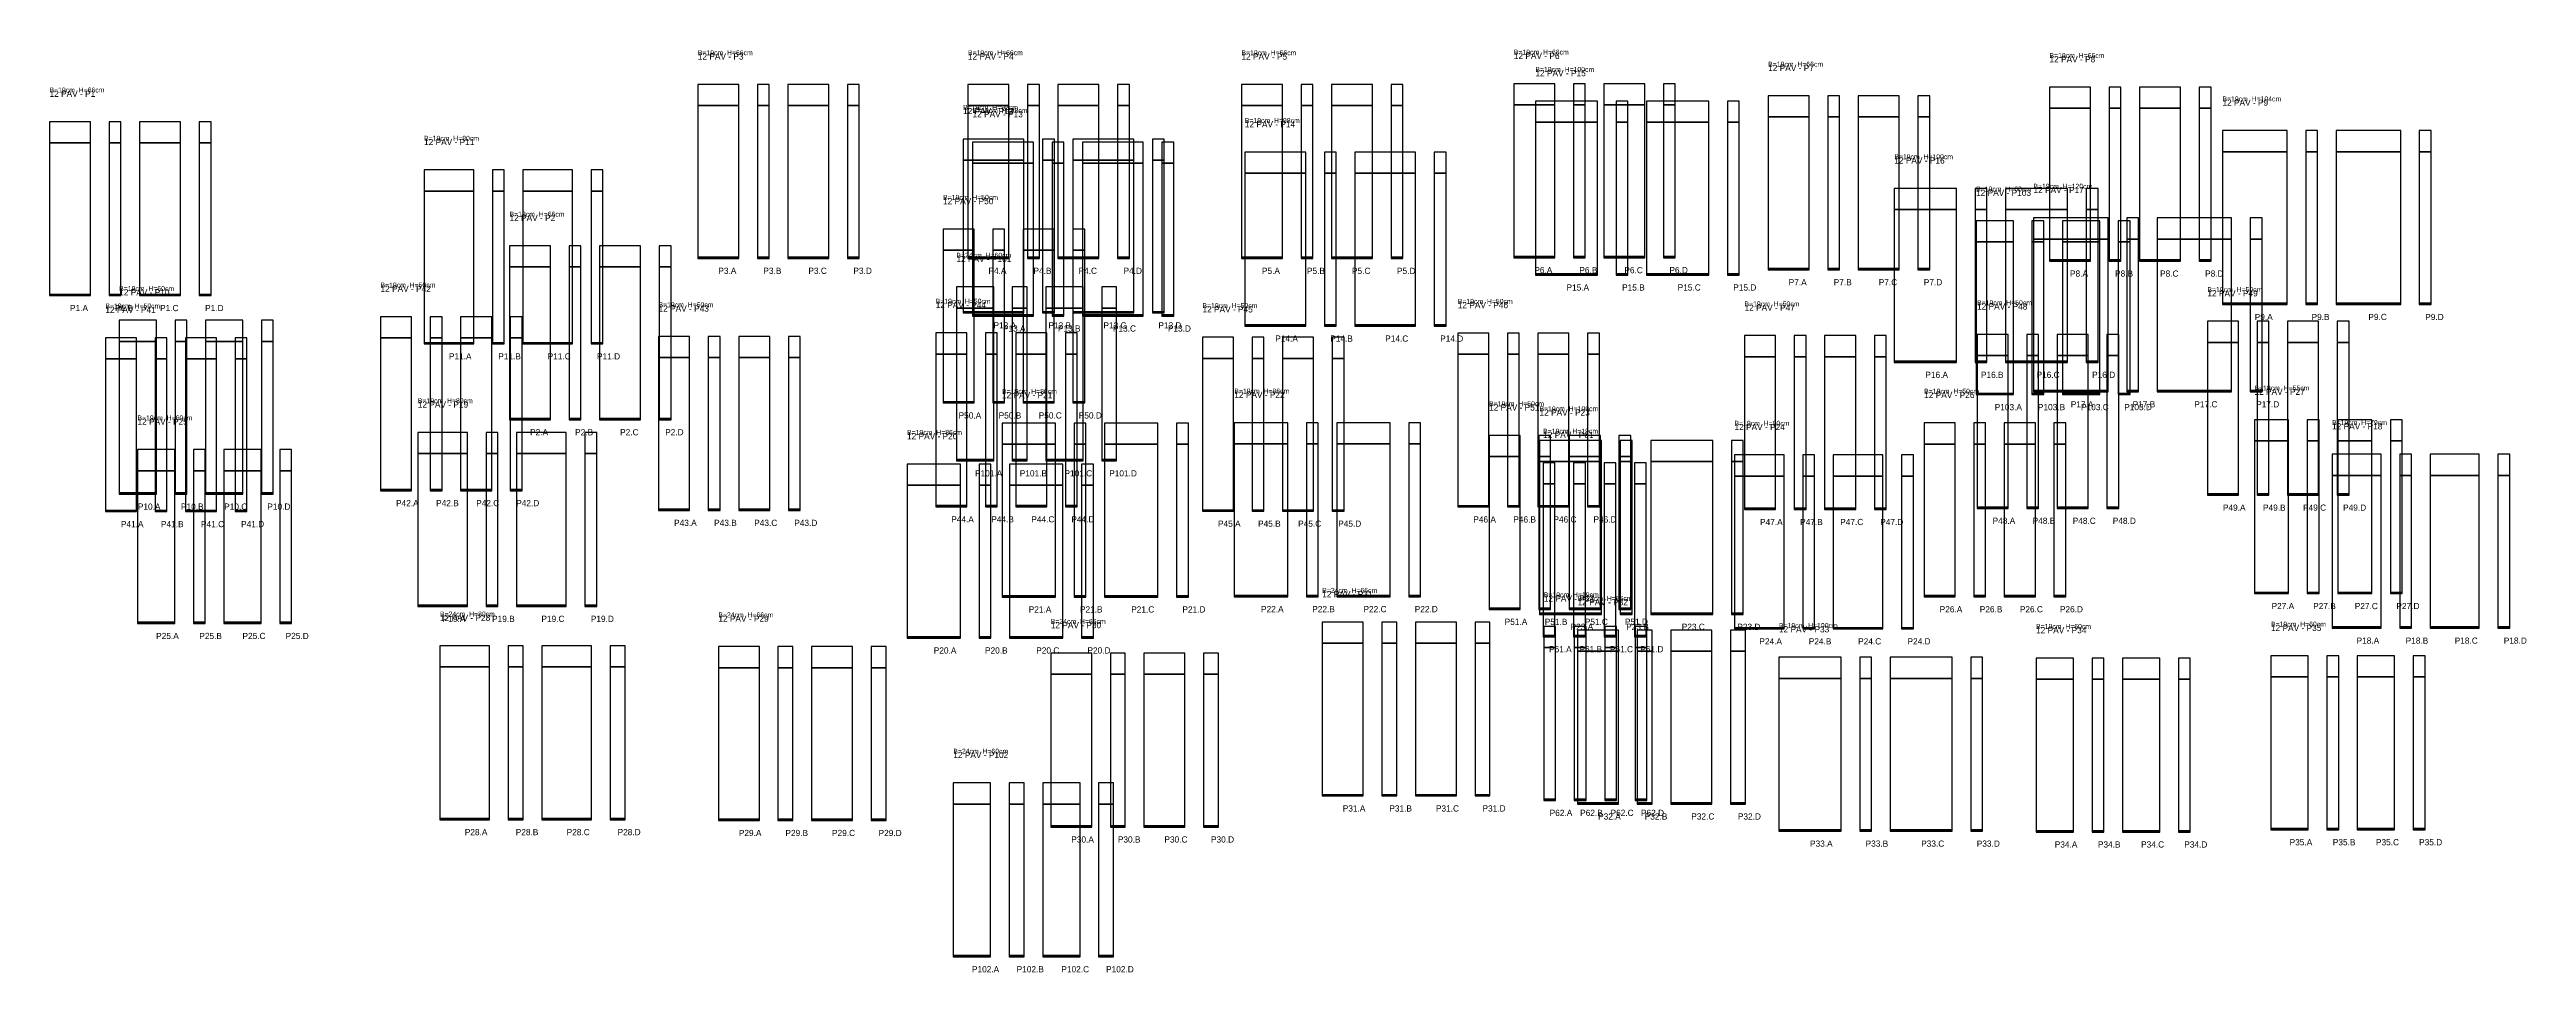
# Model space of a CAD drawing. Header units: metres. Extents: x 1438 to 5427, y 1625 to 3111.
import ezdxf

# ---------------------------------------------------------------- set-up
doc = ezdxf.new("R2010")
doc.units = ezdxf.units.M
doc.layers.add('Paineis', color=7, linetype='Continuous')

msp = doc.modelspace()

# ---------------------------------------------------------------- texts
at = {"layer": 'Cota Secao (2x)', "char_height": 8, "attachment_point": 1}
for s, insert in [('B=19cm  H=66cm', (3796.16, 3110.91)), ('B=19cm  H=66cm', (2482.28, 3109.92)), ('B=19cm  H=66cm', (2917.19, 3109.89)), ('B=19cm  H=66cm', (3357.56, 3109.78)), ('B=19cm  H=100cm', (3830.93, 3083.07)), ('B=19cm  H=66cm', (4205.72, 3091.46)), ('B=19cm  H=66cm', (4658.69, 3105.43)), ('B=19cm  H=66cm', (1438.44, 3049.91)), ('B=19cm  H=104cm', (4937.1, 3035.61)), ('B=19cm  H=98cm', (2909.32, 3022.03)), ('B=19cm  H=98cm', (2924.58, 3017.01)), ('B=19cm  H=98cm', (3363.04, 3000.79)), ('B=19cm  H=80cm', (2041.48, 2972.16)), ('B=19cm  H=100cm', (4408.75, 2942.48)), ('B=19cm  H=50cm', (2877.16, 2877.09)), ('B=19cm  H=60cm', (4540.42, 2890.52)), ('B=19cm  H=120cm', (4632.9, 2895)), ('B=19cm  H=66cm', (2179.16, 2850.06)), ('B=24cm  H=60cm', (2898.63, 2783.88)), ('B=19cm  H=60cm', (1550.63, 2730.32)), ('B=19cm  H=50cm', (1971.37, 2735.96)), ('B=19cm  H=50cm', (4912.88, 2728.65)), ('B=19cm  H=50cm', (1528.36, 2702.19)), ('B=19cm  H=50cm', (2419.05, 2704.14)), ('B=19cm  H=50cm', (2865.24, 2709.87)), ('B=19cm  H=50cm', (3294.81, 2702.84)), ('B=19cm  H=50cm', (3705.88, 2709.68)), ('B=19cm  H=50cm', (4167.61, 2705.55)), ('B=19cm  H=50cm', (4542.02, 2707.46)), ('B=19cm  H=86cm', (2972.05, 2564.79)), ('B=19cm  H=86cm', (3346.08, 2565.33)), ('B=19cm  H=50cm', (4456.85, 2565.07)), ('B=19cm  H=55cm', (4988.68, 2570.22)), ('B=19cm  H=60cm', (1580.1, 2522.08)), ('B=19cm  H=80cm', (2031.48, 2549.66)), ('B=19cm  H=50cm', (3756.42, 2544.89)), ('B=19cm  H=100cm', (3837.51, 2536.81)), ('B=19cm  H=80cm', (4151.49, 2513.42)), ('B=19cm  H=79cm', (5113.58, 2514.56)), ('B=19cm  H=86cm', (2819.15, 2498.79)), ('B=19cm  H=19cm', (3843.38, 2500.77)), ('B=24cm  H=66cm', (3487.7, 2244.49)), ('B=19cm  H=19cm', (3844.4, 2237.36)), ('B=24cm  H=80cm', (2067.07, 2206.36)), ('B=24cm  H=66cm', (2515.31, 2204.96)), ('B=24cm  H=66cm', (3050.56, 2194.52)), ('B=24cm  H=66cm', (3898.89, 2231.56)), ('B=19cm  H=100cm', (4223.02, 2187.81)), ('B=19cm  H=60cm', (4637.09, 2186.47)), ('B=19cm  H=60cm', (5015.27, 2190.05)), ('B=24cm  H=60cm', (2893.62, 1985.58))]:
    msp.add_mtext(s, dxfattribs=dict(at, insert=insert))
at = {"layer": 'NOMENCLATURA', "char_height": 10, "attachment_point": 1}
for s, insert in [('12 PAV - P3', (2482.28, 3104.92)), ('12 PAV - P4', (2917.19, 3104.89)), ('12 PAV - P5', (3357.56, 3104.78)), ('12 PAV - P6', (3796.16, 3105.91)), ('12 PAV - P15', (3830.93, 3078.07)), ('12 PAV - P7', (4205.72, 3086.46)), ('12 PAV - P8', (4658.69, 3100.43)), ('12 PAV - P1', (1438.44, 3044.91)), ('12 PAV - P12', (2909.32, 3017.03)), ('12 PAV - P13', (2924.58, 3012.01)), ('12 PAV - P14', (3363.04, 2995.79)), ('12 PAV - P9', (4937.1, 3030.61)), ('12 PAV - P11', (2041.48, 2967.16)), ('12 PAV - P16', (4408.75, 2937.48)), ('12 PAV - P50', (2877.16, 2872.09)), ('12 PAV - P103', (4540.42, 2885.52)), ('12 PAV - P17', (4632.9, 2890)), ('12 PAV - P2', (2179.16, 2845.06)), ('12 PAV - P101', (2898.63, 2778.88)), ('12 PAV - P10', (1550.63, 2725.32)), ('12 PAV - P42', (1971.37, 2730.96)), ('12 PAV - P49', (4912.88, 2723.65)), ('12 PAV - P41', (1528.36, 2697.19)), ('12 PAV - P43', (2419.05, 2699.14)), ('12 PAV - P44', (2865.24, 2704.87)), ('12 PAV - P45', (3294.81, 2697.84)), ('12 PAV - P46', (3705.88, 2704.68)), ('12 PAV - P47', (4167.61, 2700.55)), ('12 PAV - P48', (4542.02, 2702.46)), ('12 PAV - P21', (2972.05, 2559.79)), ('12 PAV - P22', (3346.08, 2560.33)), ('12 PAV - P26', (4456.85, 2560.07)), ('12 PAV - P27', (4988.68, 2565.22)), ('12 PAV - P25', (1580.1, 2517.08)), ('12 PAV - P19', (2031.48, 2544.66)), ('12 PAV - P51', (3756.42, 2539.89)), ('12 PAV - P23', (3837.51, 2531.81)), ('12 PAV - P20', (2819.15, 2493.79)), ('12 PAV - P61', (3843.38, 2495.77)), ('12 PAV - P24', (4151.49, 2508.42)), ('12 PAV - P18', (5113.58, 2509.56)), ('12 PAV - P31', (3487.7, 2239.49)), ('12 PAV - P28', (2067.07, 2201.36)), ('12 PAV - P29', (2515.31, 2199.96)), ('12 PAV - P62', (3844.4, 2232.36)), ('12 PAV - P32', (3898.89, 2226.56)), ('12 PAV - P30', (3050.56, 2189.52)), ('12 PAV - P33', (4223.02, 2182.81)), ('12 PAV - P34', (4637.09, 2181.47)), ('12 PAV - P35', (5015.27, 2185.05)), ('12 PAV - P102', (2893.62, 1980.58))]:
    msp.add_mtext(s, dxfattribs=dict(at, insert=insert))
at = {"layer": 'Texto Secao', "char_height": 10, "attachment_point": 1}
for s, insert in [('P3.A', (2515.28, 2759.92)), ('P3.B', (2587.78, 2759.92)), ('P3.C', (2660.28, 2759.92)), ('P3.D', (2732.78, 2759.92)), ('P4.A', (2950.19, 2759.89)), ('P4.B', (3022.69, 2759.89)), ('P4.C', (3095.19, 2759.89)), ('P4.D', (3167.69, 2759.89)), ('P5.A', (3390.56, 2759.78)), ('P5.B', (3463.06, 2759.78)), ('P5.C', (3535.56, 2759.78)), ('P5.D', (3608.06, 2759.78)), ('P6.A', (3829.16, 2760.91)), ('P6.B', (3901.66, 2760.91)), ('P6.C', (3974.16, 2760.91)), ('P6.D', (4046.66, 2760.91)), ('P8.A', (4691.69, 2755.43)), ('P8.B', (4764.19, 2755.43)), ('P8.C', (4836.69, 2755.43)), ('P8.D', (4909.19, 2755.43)), ('P15.A', (3880.93, 2733.07)), ('P15.B', (3970.43, 2733.07)), ('P15.C', (4059.93, 2733.07)), ('P15.D', (4149.43, 2733.07)), ('P7.A', (4238.72, 2741.46)), ('P7.B', (4311.22, 2741.46)), ('P7.C', (4383.72, 2741.46)), ('P7.D', (4456.22, 2741.46)), ('P1.A', (1471.44, 2699.91)), ('P1.B', (1543.94, 2699.91)), ('P1.C', (1616.44, 2699.91)), ('P1.D', (1688.94, 2699.91)), ('P12.A', (2958.32, 2672.03)), ('P12.B', (3046.82, 2672.03)), ('P12.C', (3135.32, 2672.03)), ('P12.D', (3223.82, 2672.03)), ('P9.A', (4989.1, 2685.61)), ('P9.B', (5080.6, 2685.61)), ('P9.C', (5172.1, 2685.61)), ('P9.D', (5263.6, 2685.61)), ('P13.A', (2973.58, 2667.01)), ('P13.B', (3062.08, 2667.01)), ('P13.C', (3150.58, 2667.01)), ('P13.D', (3239.08, 2667.01)), ('P14.A', (3412.04, 2650.79)), ('P14.B', (3500.54, 2650.79)), ('P14.C', (3589.04, 2650.79)), ('P14.D', (3677.54, 2650.79)), ('P11.A', (2081.48, 2622.16)), ('P11.B', (2160.98, 2622.16)), ('P11.C', (2240.48, 2622.16)), ('P11.D', (2319.98, 2622.16)), ('P16.A', (4458.75, 2592.48)), ('P16.B', (4548.25, 2592.48)), ('P16.C', (4637.75, 2592.48)), ('P16.D', (4727.25, 2592.48)), ('P50.A', (2902.16, 2527.09)), ('P50.B', (2966.66, 2527.09)), ('P50.C', (3031.16, 2527.09)), ('P50.D', (3095.66, 2527.09)), ('P103.A', (4570.42, 2540.52)), ('P103.B', (4639.92, 2540.52)), ('P17.A', (4692.9, 2545)), ('P103.C', (4709.42, 2540.52)), ('P103.D', (4778.92, 2540.52)), ('P17.B', (4792.4, 2545)), ('P17.C', (4891.9, 2545)), ('P17.D', (4991.4, 2545)), ('P2.A', (2212.16, 2500.06)), ('P2.B', (2284.66, 2500.06)), ('P2.C', (2357.16, 2500.06)), ('P2.D', (2429.66, 2500.06)), ('P101.A', (2928.63, 2433.88)), ('P101.B', (3000.63, 2433.88)), ('P101.C', (3072.63, 2433.88)), ('P101.D', (3144.63, 2433.88)), ('P10.A', (1580.63, 2380.32)), ('P10.B', (1650.13, 2380.32)), ('P10.C', (1719.63, 2380.32)), ('P10.D', (1789.13, 2380.32)), ('P42.A', (1996.37, 2385.96)), ('P42.B', (2060.87, 2385.96)), ('P42.C', (2125.37, 2385.96)), ('P42.D', (2189.87, 2385.96)), ('P43.A', (2444.05, 2354.14)), ('P43.B', (2508.55, 2354.14)), ('P43.C', (2573.05, 2354.14)), ('P43.D', (2637.55, 2354.14)), ('P44.A', (2890.24, 2359.87)), ('P44.B', (2954.74, 2359.87)), ('P44.C', (3019.24, 2359.87)), ('P44.D', (3083.74, 2359.87)), ('P46.A', (3730.88, 2359.68)), ('P46.B', (3795.38, 2359.68)), ('P46.C', (3859.88, 2359.68)), ('P46.D', (3924.38, 2359.68)), ('P47.A', (4192.61, 2355.55)), ('P47.B', (4257.11, 2355.55)), ('P47.C', (4321.61, 2355.55)), ('P47.D', (4386.11, 2355.55)), ('P48.A', (4567.02, 2357.46)), ('P48.B', (4631.52, 2357.46)), ('P48.C', (4696.02, 2357.46)), ('P48.D', (4760.52, 2357.46)), ('P49.A', (4937.88, 2378.65)), ('P49.B', (5002.38, 2378.65)), ('P49.C', (5066.88, 2378.65)), ('P49.D', (5131.38, 2378.65)), ('P41.A', (1553.36, 2352.19)), ('P41.B', (1617.86, 2352.19)), ('P41.C', (1682.36, 2352.19)), ('P41.D', (1746.86, 2352.19)), ('P45.A', (3319.81, 2352.84)), ('P45.B', (3384.31, 2352.84)), ('P45.C', (3448.81, 2352.84)), ('P45.D', (3513.31, 2352.84)), ('P19.A', (2071.48, 2199.66)), ('P19.B', (2150.98, 2199.66)), ('P19.C', (2230.48, 2199.66)), ('P19.D', (2309.98, 2199.66)), ('P21.A', (3015.05, 2214.79)), ('P21.B', (3097.55, 2214.79)), ('P21.C', (3180.05, 2214.79)), ('P21.D', (3262.55, 2214.79)), ('P22.A', (3389.08, 2215.33)), ('P22.B', (3471.58, 2215.33)), ('P22.C', (3554.08, 2215.33)), ('P22.D', (3636.58, 2215.33)), ('P51.A', (3781.42, 2194.89)), ('P51.B', (3845.92, 2194.89)), ('P51.C', (3910.42, 2194.89)), ('P51.D', (3974.92, 2194.89)), ('P26.A', (4481.85, 2215.07)), ('P26.B', (4546.35, 2215.07)), ('P26.C', (4610.85, 2215.07)), ('P26.D', (4675.35, 2215.07)), ('P27.A', (5016.18, 2220.22)), ('P27.B', (5083.18, 2220.22)), ('P27.C', (5150.18, 2220.22)), ('P27.D', (5217.18, 2220.22)), ('P25.A', (1610.1, 2172.08)), ('P25.B', (1679.6, 2172.08)), ('P25.C', (1749.1, 2172.08)), ('P25.D', (1818.6, 2172.08)), ('P23.A', (3887.51, 2186.81)), ('P23.B', (3977.01, 2186.81)), ('P23.C', (4066.51, 2186.81)), ('P23.D', (4156.01, 2186.81)), ('P24.A', (4191.49, 2163.42)), ('P24.B', (4270.99, 2163.42)), ('P24.C', (4350.49, 2163.42)), ('P24.D', (4429.99, 2163.42)), ('P18.A', (5153.08, 2164.56)), ('P18.B', (5232.08, 2164.56)), ('P18.C', (5311.08, 2164.56)), ('P18.D', (5390.08, 2164.56)), ('P20.A', (2862.15, 2148.79)), ('P20.B', (2944.65, 2148.79)), ('P20.C', (3027.15, 2148.79)), ('P20.D', (3109.65, 2148.79)), ('P61.A', (3852.88, 2150.77)), ('P61.B', (3901.88, 2150.77)), ('P61.C', (3950.88, 2150.77)), ('P61.D', (3999.88, 2150.77)), ('P31.A', (3520.7, 1894.49)), ('P31.B', (3595.7, 1894.49)), ('P31.C', (3670.7, 1894.49)), ('P31.D', (3745.7, 1894.49)), ('P62.A', (3853.9, 1887.36)), ('P62.B', (3902.9, 1887.36)), ('P32.A', (3931.89, 1881.56)), ('P62.C', (3951.9, 1887.36)), ('P62.D', (4000.9, 1887.36)), ('P32.B', (4006.89, 1881.56)), ('P32.C', (4081.89, 1881.56)), ('P32.D', (4156.89, 1881.56)), ('P28.A', (2107.07, 1856.36)), ('P28.B', (2189.07, 1856.36)), ('P28.C', (2271.07, 1856.36)), ('P28.D', (2353.07, 1856.36)), ('P29.A', (2548.31, 1854.96)), ('P29.B', (2623.31, 1854.96)), ('P29.C', (2698.31, 1854.96)), ('P29.D', (2773.31, 1854.96)), ('P30.A', (3083.56, 1844.52)), ('P30.B', (3158.56, 1844.52)), ('P30.C', (3233.56, 1844.52)), ('P30.D', (3308.56, 1844.52)), ('P33.A', (4273.02, 1837.81)), ('P33.B', (4362.52, 1837.81)), ('P33.C', (4452.02, 1837.81)), ('P33.D', (4541.52, 1837.81)), ('P34.A', (4667.09, 1836.47)), ('P34.B', (4736.59, 1836.47)), ('P34.C', (4806.09, 1836.47)), ('P34.D', (4875.59, 1836.47)), ('P35.A', (5045.27, 1840.05)), ('P35.B', (5114.77, 1840.05)), ('P35.C', (5184.27, 1840.05)), ('P35.D', (5253.77, 1840.05)), ('P102.A', (2923.62, 1635.58)), ('P102.B', (2995.62, 1635.58)), ('P102.C', (3067.62, 1635.58)), ('P102.D', (3139.62, 1635.58))]:
    msp.add_mtext(s, dxfattribs=dict(at, insert=insert))

# ---------------------------------------------------------------- linework, layer by layer
at = {"layer": 'Paineis'}
for points in [[(2482.28, 3020.92), (2548.28, 3020.92), (2548.28, 3054.92), (2482.28, 3054.92)], [(2578.28, 3020.92), (2597.28, 3020.92), (2597.28, 3054.92), (2578.28, 3054.92)], [(2627.28, 3020.92), (2693.28, 3020.92), (2693.28, 3054.92), (2627.28, 3054.92)], [(2723.28, 3020.92), (2742.28, 3020.92), (2742.28, 3054.92), (2723.28, 3054.92)], [(2917.19, 3020.89), (2983.19, 3020.89), (2983.19, 3054.89), (2917.19, 3054.89)], [(3013.19, 3020.89), (3032.19, 3020.89), (3032.19, 3054.89), (3013.19, 3054.89)], [(3062.19, 3020.89), (3128.19, 3020.89), (3128.19, 3054.89), (3062.19, 3054.89)], [(3158.19, 3020.89), (3177.19, 3020.89), (3177.19, 3054.89), (3158.19, 3054.89)], [(3357.56, 3020.78), (3423.56, 3020.78), (3423.56, 3054.78), (3357.56, 3054.78)], [(3453.56, 3020.78), (3472.56, 3020.78), (3472.56, 3054.78), (3453.56, 3054.78)], [(3502.56, 3020.78), (3568.56, 3020.78), (3568.56, 3054.78), (3502.56, 3054.78)], [(3598.56, 3020.78), (3617.56, 3020.78), (3617.56, 3054.78), (3598.56, 3054.78)], [(3796.16, 3021.91), (3862.16, 3021.91), (3862.16, 3055.91), (3796.16, 3055.91)], [(3892.16, 3021.91), (3911.16, 3021.91), (3911.16, 3055.91), (3892.16, 3055.91)], [(3941.16, 3021.91), (4007.16, 3021.91), (4007.16, 3055.91), (3941.16, 3055.91)], [(4037.16, 3021.91), (4056.16, 3021.91), (4056.16, 3055.91), (4037.16, 3055.91)], [(4205.72, 3002.46), (4271.72, 3002.46), (4271.72, 3036.46), (4205.72, 3036.46)], [(4301.72, 3002.46), (4320.72, 3002.46), (4320.72, 3036.46), (4301.72, 3036.46)], [(4350.72, 3002.46), (4416.72, 3002.46), (4416.72, 3036.46), (4350.72, 3036.46)], [(4446.72, 3002.46), (4465.72, 3002.46), (4465.72, 3036.46), (4446.72, 3036.46)], [(4658.69, 3016.43), (4724.69, 3016.43), (4724.69, 3050.43), (4658.69, 3050.43)], [(4754.69, 3016.43), (4773.69, 3016.43), (4773.69, 3050.43), (4754.69, 3050.43)], [(4803.69, 3016.43), (4869.69, 3016.43), (4869.69, 3050.43), (4803.69, 3050.43)], [(4899.69, 3016.43), (4918.69, 3016.43), (4918.69, 3050.43), (4899.69, 3050.43)], [(1438.44, 2960.91), (1504.44, 2960.91), (1504.44, 2994.91), (1438.44, 2994.91)], [(1534.44, 2960.91), (1553.44, 2960.91), (1553.44, 2994.91), (1534.44, 2994.91)], [(1583.44, 2960.91), (1649.44, 2960.91), (1649.44, 2994.91), (1583.44, 2994.91)], [(1679.44, 2960.91), (1698.44, 2960.91), (1698.44, 2994.91), (1679.44, 2994.91)], [(2482.28, 2776.92), (2548.28, 2776.92), (2548.28, 3020.92), (2482.28, 3020.92)], [(2578.28, 2776.92), (2597.28, 2776.92), (2597.28, 3020.92), (2578.28, 3020.92)], [(2627.28, 2776.92), (2693.28, 2776.92), (2693.28, 3020.92), (2627.28, 3020.92)], [(2723.28, 2776.92), (2742.28, 2776.92), (2742.28, 3020.92), (2723.28, 3020.92)], [(2917.19, 2776.89), (2983.19, 2776.89), (2983.19, 3020.89), (2917.19, 3020.89)], [(3013.19, 2776.89), (3032.19, 2776.89), (3032.19, 3020.89), (3013.19, 3020.89)], [(3062.19, 2776.89), (3128.19, 2776.89), (3128.19, 3020.89), (3062.19, 3020.89)], [(3158.19, 2776.89), (3177.19, 2776.89), (3177.19, 3020.89), (3158.19, 3020.89)], [(3357.56, 2776.78), (3423.56, 2776.78), (3423.56, 3020.78), (3357.56, 3020.78)], [(3453.56, 2776.78), (3472.56, 2776.78), (3472.56, 3020.78), (3453.56, 3020.78)], [(3502.56, 2776.78), (3568.56, 2776.78), (3568.56, 3020.78), (3502.56, 3020.78)], [(3598.56, 2776.78), (3617.56, 2776.78), (3617.56, 3020.78), (3598.56, 3020.78)], [(3796.16, 2777.91), (3862.16, 2777.91), (3862.16, 3021.91), (3796.16, 3021.91)], [(3830.93, 2994.07), (3930.93, 2994.07), (3930.93, 3028.07), (3830.93, 3028.07)], [(3830.93, 2750.07), (3930.93, 2750.07), (3930.93, 2994.07), (3830.93, 2994.07)], [(3892.16, 2777.91), (3911.16, 2777.91), (3911.16, 3021.91), (3892.16, 3021.91)], [(3941.16, 2777.91), (4007.16, 2777.91), (4007.16, 3021.91), (3941.16, 3021.91)], [(3960.93, 2994.07), (3979.93, 2994.07), (3979.93, 3028.07), (3960.93, 3028.07)], [(3960.93, 2750.07), (3979.93, 2750.07), (3979.93, 2994.07), (3960.93, 2994.07)], [(4009.93, 2994.07), (4109.93, 2994.07), (4109.93, 3028.07), (4009.93, 3028.07)], [(4009.93, 2750.07), (4109.93, 2750.07), (4109.93, 2994.07), (4009.93, 2994.07)], [(4037.16, 2777.91), (4056.16, 2777.91), (4056.16, 3021.91), (4037.16, 3021.91)], [(4139.93, 2994.07), (4158.93, 2994.07), (4158.93, 3028.07), (4139.93, 3028.07)], [(4139.93, 2750.07), (4158.93, 2750.07), (4158.93, 2994.07), (4139.93, 2994.07)], [(4205.72, 2758.46), (4271.72, 2758.46), (4271.72, 3002.46), (4205.72, 3002.46)], [(4301.72, 2758.46), (4320.72, 2758.46), (4320.72, 3002.46), (4301.72, 3002.46)], [(4350.72, 2758.46), (4416.72, 2758.46), (4416.72, 3002.46), (4350.72, 3002.46)], [(4446.72, 2758.46), (4465.72, 2758.46), (4465.72, 3002.46), (4446.72, 3002.46)], [(4658.69, 2772.43), (4724.69, 2772.43), (4724.69, 3016.43), (4658.69, 3016.43)], [(4754.69, 2772.43), (4773.69, 2772.43), (4773.69, 3016.43), (4754.69, 3016.43)], [(4803.69, 2772.43), (4869.69, 2772.43), (4869.69, 3016.43), (4803.69, 3016.43)], [(4899.69, 2772.43), (4918.69, 2772.43), (4918.69, 3016.43), (4899.69, 3016.43)], [(1438.44, 2716.91), (1504.44, 2716.91), (1504.44, 2960.91), (1438.44, 2960.91)], [(1534.44, 2716.91), (1553.44, 2716.91), (1553.44, 2960.91), (1534.44, 2960.91)], [(1583.44, 2716.91), (1649.44, 2716.91), (1649.44, 2960.91), (1583.44, 2960.91)], [(1679.44, 2716.91), (1698.44, 2716.91), (1698.44, 2960.91), (1679.44, 2960.91)], [(2909.32, 2933.03), (3007.32, 2933.03), (3007.32, 2967.03), (2909.32, 2967.03)], [(2924.58, 2928.01), (3022.58, 2928.01), (3022.58, 2962.01), (2924.58, 2962.01)], [(3037.32, 2933.03), (3056.32, 2933.03), (3056.32, 2967.03), (3037.32, 2967.03)], [(3052.58, 2928.01), (3071.58, 2928.01), (3071.58, 2962.01), (3052.58, 2962.01)], [(3086.32, 2933.03), (3184.32, 2933.03), (3184.32, 2967.03), (3086.32, 2967.03)], [(3101.58, 2928.01), (3199.58, 2928.01), (3199.58, 2962.01), (3101.58, 2962.01)], [(3214.32, 2933.03), (3233.32, 2933.03), (3233.32, 2967.03), (3214.32, 2967.03)], [(3229.58, 2928.01), (3248.58, 2928.01), (3248.58, 2962.01), (3229.58, 2962.01)], [(4937.1, 2946.61), (5041.1, 2946.61), (5041.1, 2980.61), (4937.1, 2980.61)], [(5071.1, 2946.61), (5090.1, 2946.61), (5090.1, 2980.61), (5071.1, 2980.61)], [(5120.1, 2946.61), (5224.1, 2946.61), (5224.1, 2980.61), (5120.1, 2980.61)], [(5254.1, 2946.61), (5273.1, 2946.61), (5273.1, 2980.61), (5254.1, 2980.61)], [(2041.48, 2883.16), (2121.48, 2883.16), (2121.48, 2917.16), (2041.48, 2917.16)], [(2151.48, 2883.16), (2170.48, 2883.16), (2170.48, 2917.16), (2151.48, 2917.16)], [(2200.48, 2883.16), (2280.48, 2883.16), (2280.48, 2917.16), (2200.48, 2917.16)], [(2310.48, 2883.16), (2329.48, 2883.16), (2329.48, 2917.16), (2310.48, 2917.16)], [(2909.32, 2689.03), (3007.32, 2689.03), (3007.32, 2933.03), (2909.32, 2933.03)], [(2924.58, 2684.01), (3022.58, 2684.01), (3022.58, 2928.01), (2924.58, 2928.01)], [(3037.32, 2689.03), (3056.32, 2689.03), (3056.32, 2933.03), (3037.32, 2933.03)], [(3052.58, 2684.01), (3071.58, 2684.01), (3071.58, 2928.01), (3052.58, 2928.01)], [(3086.32, 2689.03), (3184.32, 2689.03), (3184.32, 2933.03), (3086.32, 2933.03)], [(3101.58, 2684.01), (3199.58, 2684.01), (3199.58, 2928.01), (3101.58, 2928.01)], [(3214.32, 2689.03), (3233.32, 2689.03), (3233.32, 2933.03), (3214.32, 2933.03)], [(3229.58, 2684.01), (3248.58, 2684.01), (3248.58, 2928.01), (3229.58, 2928.01)], [(3363.04, 2911.79), (3461.04, 2911.79), (3461.04, 2945.79), (3363.04, 2945.79)], [(3363.04, 2667.79), (3461.04, 2667.79), (3461.04, 2911.79), (3363.04, 2911.79)], [(3491.04, 2911.79), (3510.04, 2911.79), (3510.04, 2945.79), (3491.04, 2945.79)], [(3491.04, 2667.79), (3510.04, 2667.79), (3510.04, 2911.79), (3491.04, 2911.79)], [(3540.04, 2911.79), (3638.04, 2911.79), (3638.04, 2945.79), (3540.04, 2945.79)], [(3540.04, 2667.79), (3638.04, 2667.79), (3638.04, 2911.79), (3540.04, 2911.79)], [(3668.04, 2911.79), (3687.04, 2911.79), (3687.04, 2945.79), (3668.04, 2945.79)], [(3668.04, 2667.79), (3687.04, 2667.79), (3687.04, 2911.79), (3668.04, 2911.79)], [(4937.1, 2702.61), (5041.1, 2702.61), (5041.1, 2946.61), (4937.1, 2946.61)], [(5071.1, 2702.61), (5090.1, 2702.61), (5090.1, 2946.61), (5071.1, 2946.61)], [(5120.1, 2702.61), (5224.1, 2702.61), (5224.1, 2946.61), (5120.1, 2946.61)], [(5254.1, 2702.61), (5273.1, 2702.61), (5273.1, 2946.61), (5254.1, 2946.61)], [(2041.48, 2639.16), (2121.48, 2639.16), (2121.48, 2883.16), (2041.48, 2883.16)], [(2151.48, 2639.16), (2170.48, 2639.16), (2170.48, 2883.16), (2151.48, 2883.16)], [(2200.48, 2639.16), (2280.48, 2639.16), (2280.48, 2883.16), (2200.48, 2883.16)], [(2310.48, 2639.16), (2329.48, 2639.16), (2329.48, 2883.16), (2310.48, 2883.16)], [(4408.75, 2853.48), (4508.75, 2853.48), (4508.75, 2887.48), (4408.75, 2887.48)], [(4538.75, 2853.48), (4557.75, 2853.48), (4557.75, 2887.48), (4538.75, 2887.48)], [(4587.75, 2853.48), (4687.75, 2853.48), (4687.75, 2887.48), (4587.75, 2887.48)], [(4717.75, 2853.48), (4736.75, 2853.48), (4736.75, 2887.48), (4717.75, 2887.48)], [(4408.75, 2609.48), (4508.75, 2609.48), (4508.75, 2853.48), (4408.75, 2853.48)], [(4538.75, 2609.48), (4557.75, 2609.48), (4557.75, 2853.48), (4538.75, 2853.48)], [(4540.42, 2801.52), (4600.42, 2801.52), (4600.42, 2835.52), (4540.42, 2835.52)], [(4587.75, 2609.48), (4687.75, 2609.48), (4687.75, 2853.48), (4587.75, 2853.48)], [(4630.42, 2801.52), (4649.42, 2801.52), (4649.42, 2835.52), (4630.42, 2835.52)], [(4632.9, 2806), (4752.9, 2806), (4752.9, 2840), (4632.9, 2840)], [(4679.42, 2801.52), (4739.42, 2801.52), (4739.42, 2835.52), (4679.42, 2835.52)], [(4717.75, 2609.48), (4736.75, 2609.48), (4736.75, 2853.48), (4717.75, 2853.48)], [(4769.42, 2801.52), (4788.42, 2801.52), (4788.42, 2835.52), (4769.42, 2835.52)], [(4782.9, 2806), (4801.9, 2806), (4801.9, 2840), (4782.9, 2840)], [(4831.9, 2806), (4951.9, 2806), (4951.9, 2840), (4831.9, 2840)], [(4981.9, 2806), (5000.9, 2806), (5000.9, 2840), (4981.9, 2840)], [(2179.16, 2761.06), (2245.16, 2761.06), (2245.16, 2795.06), (2179.16, 2795.06)], [(2275.16, 2761.06), (2294.16, 2761.06), (2294.16, 2795.06), (2275.16, 2795.06)], [(2324.16, 2761.06), (2390.16, 2761.06), (2390.16, 2795.06), (2324.16, 2795.06)], [(2420.16, 2761.06), (2439.16, 2761.06), (2439.16, 2795.06), (2420.16, 2795.06)], [(2877.16, 2788.09), (2927.16, 2788.09), (2927.16, 2822.09), (2877.16, 2822.09)], [(2957.16, 2788.09), (2976.16, 2788.09), (2976.16, 2822.09), (2957.16, 2822.09)], [(3006.16, 2788.09), (3056.16, 2788.09), (3056.16, 2822.09), (3006.16, 2822.09)], [(3086.16, 2788.09), (3105.16, 2788.09), (3105.16, 2822.09), (3086.16, 2822.09)], [(4540.42, 2557.52), (4600.42, 2557.52), (4600.42, 2801.52), (4540.42, 2801.52)], [(4630.42, 2557.52), (4649.42, 2557.52), (4649.42, 2801.52), (4630.42, 2801.52)], [(4632.9, 2562), (4752.9, 2562), (4752.9, 2806), (4632.9, 2806)], [(4679.42, 2557.52), (4739.42, 2557.52), (4739.42, 2801.52), (4679.42, 2801.52)], [(4769.42, 2557.52), (4788.42, 2557.52), (4788.42, 2801.52), (4769.42, 2801.52)], [(4782.9, 2562), (4801.9, 2562), (4801.9, 2806), (4782.9, 2806)], [(4831.9, 2562), (4951.9, 2562), (4951.9, 2806), (4831.9, 2806)], [(4981.9, 2562), (5000.9, 2562), (5000.9, 2806), (4981.9, 2806)], [(2179.16, 2517.06), (2245.16, 2517.06), (2245.16, 2761.06), (2179.16, 2761.06)], [(2275.16, 2517.06), (2294.16, 2517.06), (2294.16, 2761.06), (2275.16, 2761.06)], [(2324.16, 2517.06), (2390.16, 2517.06), (2390.16, 2761.06), (2324.16, 2761.06)], [(2420.16, 2517.06), (2439.16, 2517.06), (2439.16, 2761.06), (2420.16, 2761.06)], [(2482.28, 2774.92), (2548.28, 2774.92), (2548.28, 2776.92), (2482.28, 2776.92)], [(2578.28, 2774.92), (2597.28, 2774.92), (2597.28, 2776.92), (2578.28, 2776.92)], [(2627.28, 2774.92), (2693.28, 2774.92), (2693.28, 2776.92), (2627.28, 2776.92)], [(2723.28, 2774.92), (2742.28, 2774.92), (2742.28, 2776.92), (2723.28, 2776.92)], [(2877.16, 2544.09), (2927.16, 2544.09), (2927.16, 2788.09), (2877.16, 2788.09)], [(2917.19, 2774.89), (2983.19, 2774.89), (2983.19, 2776.89), (2917.19, 2776.89)], [(2957.16, 2544.09), (2976.16, 2544.09), (2976.16, 2788.09), (2957.16, 2788.09)], [(3006.16, 2544.09), (3056.16, 2544.09), (3056.16, 2788.09), (3006.16, 2788.09)], [(3013.19, 2774.89), (3032.19, 2774.89), (3032.19, 2776.89), (3013.19, 2776.89)], [(3062.19, 2774.89), (3128.19, 2774.89), (3128.19, 2776.89), (3062.19, 2776.89)], [(3086.16, 2544.09), (3105.16, 2544.09), (3105.16, 2788.09), (3086.16, 2788.09)], [(3158.19, 2774.89), (3177.19, 2774.89), (3177.19, 2776.89), (3158.19, 2776.89)], [(3357.56, 2774.78), (3423.56, 2774.78), (3423.56, 2776.78), (3357.56, 2776.78)], [(3453.56, 2774.78), (3472.56, 2774.78), (3472.56, 2776.78), (3453.56, 2776.78)], [(3502.56, 2774.78), (3568.56, 2774.78), (3568.56, 2776.78), (3502.56, 2776.78)], [(3598.56, 2774.78), (3617.56, 2774.78), (3617.56, 2776.78), (3598.56, 2776.78)], [(3796.16, 2775.91), (3862.16, 2775.91), (3862.16, 2777.91), (3796.16, 2777.91)], [(3892.16, 2775.91), (3911.16, 2775.91), (3911.16, 2777.91), (3892.16, 2777.91)], [(3941.16, 2775.91), (4007.16, 2775.91), (4007.16, 2777.91), (3941.16, 2777.91)], [(4037.16, 2775.91), (4056.16, 2775.91), (4056.16, 2777.91), (4037.16, 2777.91)], [(4205.72, 2756.46), (4271.72, 2756.46), (4271.72, 2758.46), (4205.72, 2758.46)], [(4301.72, 2756.46), (4320.72, 2756.46), (4320.72, 2758.46), (4301.72, 2758.46)], [(4350.72, 2756.46), (4416.72, 2756.46), (4416.72, 2758.46), (4350.72, 2758.46)], [(4446.72, 2756.46), (4465.72, 2756.46), (4465.72, 2758.46), (4446.72, 2758.46)], [(4658.69, 2770.43), (4724.69, 2770.43), (4724.69, 2772.43), (4658.69, 2772.43)], [(4754.69, 2770.43), (4773.69, 2770.43), (4773.69, 2772.43), (4754.69, 2772.43)], [(4803.69, 2770.43), (4869.69, 2770.43), (4869.69, 2772.43), (4803.69, 2772.43)], [(4899.69, 2770.43), (4918.69, 2770.43), (4918.69, 2772.43), (4899.69, 2772.43)], [(1438.44, 2714.91), (1504.44, 2714.91), (1504.44, 2716.91), (1438.44, 2716.91)], [(1534.44, 2714.91), (1553.44, 2714.91), (1553.44, 2716.91), (1534.44, 2716.91)], [(1583.44, 2714.91), (1649.44, 2714.91), (1649.44, 2716.91), (1583.44, 2716.91)], [(1679.44, 2714.91), (1698.44, 2714.91), (1698.44, 2716.91), (1679.44, 2716.91)], [(2898.63, 2694.88), (2958.63, 2694.88), (2958.63, 2728.88), (2898.63, 2728.88)], [(2988.63, 2694.88), (3012.63, 2694.88), (3012.63, 2728.88), (2988.63, 2728.88)], [(3042.63, 2694.88), (3102.63, 2694.88), (3102.63, 2728.88), (3042.63, 2728.88)], [(3132.63, 2694.88), (3156.63, 2694.88), (3156.63, 2728.88), (3132.63, 2728.88)], [(3830.93, 2748.07), (3930.93, 2748.07), (3930.93, 2750.07), (3830.93, 2750.07)], [(3960.93, 2748.07), (3979.93, 2748.07), (3979.93, 2750.07), (3960.93, 2750.07)], [(4009.93, 2748.07), (4109.93, 2748.07), (4109.93, 2750.07), (4009.93, 2750.07)], [(4139.93, 2748.07), (4158.93, 2748.07), (4158.93, 2750.07), (4139.93, 2750.07)], [(1550.63, 2641.32), (1610.63, 2641.32), (1610.63, 2675.32), (1550.63, 2675.32)], [(1640.63, 2641.32), (1659.63, 2641.32), (1659.63, 2675.32), (1640.63, 2675.32)], [(1689.63, 2641.32), (1749.63, 2641.32), (1749.63, 2675.32), (1689.63, 2675.32)], [(1779.63, 2641.32), (1798.63, 2641.32), (1798.63, 2675.32), (1779.63, 2675.32)], [(1971.37, 2646.96), (2021.37, 2646.96), (2021.37, 2680.96), (1971.37, 2680.96)], [(2051.37, 2646.96), (2070.37, 2646.96), (2070.37, 2680.96), (2051.37, 2680.96)], [(2100.37, 2646.96), (2150.37, 2646.96), (2150.37, 2680.96), (2100.37, 2680.96)], [(2180.37, 2646.96), (2199.37, 2646.96), (2199.37, 2680.96), (2180.37, 2680.96)], [(2898.63, 2450.88), (2958.63, 2450.88), (2958.63, 2694.88), (2898.63, 2694.88)], [(2909.32, 2687.03), (3007.32, 2687.03), (3007.32, 2689.03), (2909.32, 2689.03)], [(2924.58, 2682.01), (3022.58, 2682.01), (3022.58, 2684.01), (2924.58, 2684.01)], [(2988.63, 2450.88), (3012.63, 2450.88), (3012.63, 2694.88), (2988.63, 2694.88)], [(3037.32, 2687.03), (3056.32, 2687.03), (3056.32, 2689.03), (3037.32, 2689.03)], [(3042.63, 2450.88), (3102.63, 2450.88), (3102.63, 2694.88), (3042.63, 2694.88)], [(3052.58, 2682.01), (3071.58, 2682.01), (3071.58, 2684.01), (3052.58, 2684.01)], [(3086.32, 2687.03), (3184.32, 2687.03), (3184.32, 2689.03), (3086.32, 2689.03)], [(3101.58, 2682.01), (3199.58, 2682.01), (3199.58, 2684.01), (3101.58, 2684.01)], [(3132.63, 2450.88), (3156.63, 2450.88), (3156.63, 2694.88), (3132.63, 2694.88)], [(3214.32, 2687.03), (3233.32, 2687.03), (3233.32, 2689.03), (3214.32, 2689.03)], [(3229.58, 2682.01), (3248.58, 2682.01), (3248.58, 2684.01), (3229.58, 2684.01)], [(4912.88, 2639.65), (4962.88, 2639.65), (4962.88, 2673.65), (4912.88, 2673.65)], [(4937.1, 2700.61), (5041.1, 2700.61), (5041.1, 2702.61), (4937.1, 2702.61)], [(4992.88, 2639.65), (5011.88, 2639.65), (5011.88, 2673.65), (4992.88, 2673.65)], [(5041.88, 2639.65), (5091.88, 2639.65), (5091.88, 2673.65), (5041.88, 2673.65)], [(5071.1, 2700.61), (5090.1, 2700.61), (5090.1, 2702.61), (5071.1, 2702.61)], [(5120.1, 2700.61), (5224.1, 2700.61), (5224.1, 2702.61), (5120.1, 2702.61)], [(5121.88, 2639.65), (5140.88, 2639.65), (5140.88, 2673.65), (5121.88, 2673.65)], [(5254.1, 2700.61), (5273.1, 2700.61), (5273.1, 2702.61), (5254.1, 2702.61)], [(1528.36, 2613.19), (1578.36, 2613.19), (1578.36, 2647.19), (1528.36, 2647.19)], [(1550.63, 2397.32), (1610.63, 2397.32), (1610.63, 2641.32), (1550.63, 2641.32)], [(1608.36, 2613.19), (1627.36, 2613.19), (1627.36, 2647.19), (1608.36, 2647.19)], [(1640.63, 2397.32), (1659.63, 2397.32), (1659.63, 2641.32), (1640.63, 2641.32)], [(1657.36, 2613.19), (1707.36, 2613.19), (1707.36, 2647.19), (1657.36, 2647.19)], [(1689.63, 2397.32), (1749.63, 2397.32), (1749.63, 2641.32), (1689.63, 2641.32)], [(1737.36, 2613.19), (1756.36, 2613.19), (1756.36, 2647.19), (1737.36, 2647.19)], [(1779.63, 2397.32), (1798.63, 2397.32), (1798.63, 2641.32), (1779.63, 2641.32)], [(1971.37, 2402.96), (2021.37, 2402.96), (2021.37, 2646.96), (1971.37, 2646.96)], [(2041.48, 2637.16), (2121.48, 2637.16), (2121.48, 2639.16), (2041.48, 2639.16)], [(2051.37, 2402.96), (2070.37, 2402.96), (2070.37, 2646.96), (2051.37, 2646.96)], [(2100.37, 2402.96), (2150.37, 2402.96), (2150.37, 2646.96), (2100.37, 2646.96)], [(2151.48, 2637.16), (2170.48, 2637.16), (2170.48, 2639.16), (2151.48, 2639.16)], [(2180.37, 2402.96), (2199.37, 2402.96), (2199.37, 2646.96), (2180.37, 2646.96)], [(2200.48, 2637.16), (2280.48, 2637.16), (2280.48, 2639.16), (2200.48, 2639.16)], [(2310.48, 2637.16), (2329.48, 2637.16), (2329.48, 2639.16), (2310.48, 2639.16)], [(2419.05, 2615.14), (2469.05, 2615.14), (2469.05, 2649.14), (2419.05, 2649.14)], [(2499.05, 2615.14), (2518.05, 2615.14), (2518.05, 2649.14), (2499.05, 2649.14)], [(2548.05, 2615.14), (2598.05, 2615.14), (2598.05, 2649.14), (2548.05, 2649.14)], [(2628.05, 2615.14), (2647.05, 2615.14), (2647.05, 2649.14), (2628.05, 2649.14)], [(2865.24, 2620.87), (2915.24, 2620.87), (2915.24, 2654.87), (2865.24, 2654.87)], [(2945.24, 2620.87), (2964.24, 2620.87), (2964.24, 2654.87), (2945.24, 2654.87)], [(2994.24, 2620.87), (3044.24, 2620.87), (3044.24, 2654.87), (2994.24, 2654.87)], [(3074.24, 2620.87), (3093.24, 2620.87), (3093.24, 2654.87), (3074.24, 2654.87)], [(3294.81, 2613.84), (3344.81, 2613.84), (3344.81, 2647.84), (3294.81, 2647.84)], [(3363.04, 2665.79), (3461.04, 2665.79), (3461.04, 2667.79), (3363.04, 2667.79)], [(3374.81, 2613.84), (3393.81, 2613.84), (3393.81, 2647.84), (3374.81, 2647.84)], [(3423.81, 2613.84), (3473.81, 2613.84), (3473.81, 2647.84), (3423.81, 2647.84)], [(3491.04, 2665.79), (3510.04, 2665.79), (3510.04, 2667.79), (3491.04, 2667.79)], [(3503.81, 2613.84), (3522.81, 2613.84), (3522.81, 2647.84), (3503.81, 2647.84)], [(3540.04, 2665.79), (3638.04, 2665.79), (3638.04, 2667.79), (3540.04, 2667.79)], [(3668.04, 2665.79), (3687.04, 2665.79), (3687.04, 2667.79), (3668.04, 2667.79)], [(3705.88, 2620.68), (3755.88, 2620.68), (3755.88, 2654.68), (3705.88, 2654.68)], [(3785.88, 2620.68), (3804.88, 2620.68), (3804.88, 2654.68), (3785.88, 2654.68)], [(3834.88, 2620.68), (3884.88, 2620.68), (3884.88, 2654.68), (3834.88, 2654.68)], [(3914.88, 2620.68), (3933.88, 2620.68), (3933.88, 2654.68), (3914.88, 2654.68)], [(4167.61, 2616.55), (4217.61, 2616.55), (4217.61, 2650.55), (4167.61, 2650.55)], [(4247.61, 2616.55), (4266.61, 2616.55), (4266.61, 2650.55), (4247.61, 2650.55)], [(4296.61, 2616.55), (4346.61, 2616.55), (4346.61, 2650.55), (4296.61, 2650.55)], [(4376.61, 2616.55), (4395.61, 2616.55), (4395.61, 2650.55), (4376.61, 2650.55)], [(4542.02, 2618.46), (4592.02, 2618.46), (4592.02, 2652.46), (4542.02, 2652.46)], [(4622.02, 2618.46), (4641.02, 2618.46), (4641.02, 2652.46), (4622.02, 2652.46)], [(4671.02, 2618.46), (4721.02, 2618.46), (4721.02, 2652.46), (4671.02, 2652.46)], [(4751.02, 2618.46), (4770.02, 2618.46), (4770.02, 2652.46), (4751.02, 2652.46)], [(4912.88, 2395.65), (4962.88, 2395.65), (4962.88, 2639.65), (4912.88, 2639.65)], [(4992.88, 2395.65), (5011.88, 2395.65), (5011.88, 2639.65), (4992.88, 2639.65)], [(5041.88, 2395.65), (5091.88, 2395.65), (5091.88, 2639.65), (5041.88, 2639.65)], [(5121.88, 2395.65), (5140.88, 2395.65), (5140.88, 2639.65), (5121.88, 2639.65)], [(1528.36, 2369.19), (1578.36, 2369.19), (1578.36, 2613.19), (1528.36, 2613.19)], [(1608.36, 2369.19), (1627.36, 2369.19), (1627.36, 2613.19), (1608.36, 2613.19)], [(1657.36, 2369.19), (1707.36, 2369.19), (1707.36, 2613.19), (1657.36, 2613.19)], [(1737.36, 2369.19), (1756.36, 2369.19), (1756.36, 2613.19), (1737.36, 2613.19)], [(2419.05, 2371.14), (2469.05, 2371.14), (2469.05, 2615.14), (2419.05, 2615.14)], [(2499.05, 2371.14), (2518.05, 2371.14), (2518.05, 2615.14), (2499.05, 2615.14)], [(2548.05, 2371.14), (2598.05, 2371.14), (2598.05, 2615.14), (2548.05, 2615.14)], [(2628.05, 2371.14), (2647.05, 2371.14), (2647.05, 2615.14), (2628.05, 2615.14)], [(2865.24, 2376.87), (2915.24, 2376.87), (2915.24, 2620.87), (2865.24, 2620.87)], [(2945.24, 2376.87), (2964.24, 2376.87), (2964.24, 2620.87), (2945.24, 2620.87)], [(2994.24, 2376.87), (3044.24, 2376.87), (3044.24, 2620.87), (2994.24, 2620.87)], [(3074.24, 2376.87), (3093.24, 2376.87), (3093.24, 2620.87), (3074.24, 2620.87)], [(3294.81, 2369.84), (3344.81, 2369.84), (3344.81, 2613.84), (3294.81, 2613.84)], [(3374.81, 2369.84), (3393.81, 2369.84), (3393.81, 2613.84), (3374.81, 2613.84)], [(3423.81, 2369.84), (3473.81, 2369.84), (3473.81, 2613.84), (3423.81, 2613.84)], [(3503.81, 2369.84), (3522.81, 2369.84), (3522.81, 2613.84), (3503.81, 2613.84)], [(3705.88, 2376.68), (3755.88, 2376.68), (3755.88, 2620.68), (3705.88, 2620.68)], [(3785.88, 2376.68), (3804.88, 2376.68), (3804.88, 2620.68), (3785.88, 2620.68)], [(3834.88, 2376.68), (3884.88, 2376.68), (3884.88, 2620.68), (3834.88, 2620.68)], [(3914.88, 2376.68), (3933.88, 2376.68), (3933.88, 2620.68), (3914.88, 2620.68)], [(4167.61, 2372.55), (4217.61, 2372.55), (4217.61, 2616.55), (4167.61, 2616.55)], [(4247.61, 2372.55), (4266.61, 2372.55), (4266.61, 2616.55), (4247.61, 2616.55)], [(4296.61, 2372.55), (4346.61, 2372.55), (4346.61, 2616.55), (4296.61, 2616.55)], [(4376.61, 2372.55), (4395.61, 2372.55), (4395.61, 2616.55), (4376.61, 2616.55)], [(4408.75, 2607.48), (4508.75, 2607.48), (4508.75, 2609.48), (4408.75, 2609.48)], [(4538.75, 2607.48), (4557.75, 2607.48), (4557.75, 2609.48), (4538.75, 2609.48)], [(4542.02, 2374.46), (4592.02, 2374.46), (4592.02, 2618.46), (4542.02, 2618.46)], [(4587.75, 2607.48), (4687.75, 2607.48), (4687.75, 2609.48), (4587.75, 2609.48)], [(4622.02, 2374.46), (4641.02, 2374.46), (4641.02, 2618.46), (4622.02, 2618.46)], [(4671.02, 2374.46), (4721.02, 2374.46), (4721.02, 2618.46), (4671.02, 2618.46)], [(4717.75, 2607.48), (4736.75, 2607.48), (4736.75, 2609.48), (4717.75, 2609.48)], [(4751.02, 2374.46), (4770.02, 2374.46), (4770.02, 2618.46), (4751.02, 2618.46)], [(4540.42, 2555.52), (4600.42, 2555.52), (4600.42, 2557.52), (4540.42, 2557.52)], [(4630.42, 2555.52), (4649.42, 2555.52), (4649.42, 2557.52), (4630.42, 2557.52)], [(4632.9, 2560), (4752.9, 2560), (4752.9, 2562), (4632.9, 2562)], [(4679.42, 2555.52), (4739.42, 2555.52), (4739.42, 2557.52), (4679.42, 2557.52)], [(4769.42, 2555.52), (4788.42, 2555.52), (4788.42, 2557.52), (4769.42, 2557.52)], [(4782.9, 2560), (4801.9, 2560), (4801.9, 2562), (4782.9, 2562)], [(4831.9, 2560), (4951.9, 2560), (4951.9, 2562), (4831.9, 2562)], [(4981.9, 2560), (5000.9, 2560), (5000.9, 2562), (4981.9, 2562)], [(2179.16, 2515.06), (2245.16, 2515.06), (2245.16, 2517.06), (2179.16, 2517.06)], [(2275.16, 2515.06), (2294.16, 2515.06), (2294.16, 2517.06), (2275.16, 2517.06)], [(2324.16, 2515.06), (2390.16, 2515.06), (2390.16, 2517.06), (2324.16, 2517.06)], [(2420.16, 2515.06), (2439.16, 2515.06), (2439.16, 2517.06), (2420.16, 2517.06)], [(2877.16, 2542.09), (2927.16, 2542.09), (2927.16, 2544.09), (2877.16, 2544.09)], [(2957.16, 2542.09), (2976.16, 2542.09), (2976.16, 2544.09), (2957.16, 2544.09)], [(3006.16, 2542.09), (3056.16, 2542.09), (3056.16, 2544.09), (3006.16, 2544.09)], [(3086.16, 2542.09), (3105.16, 2542.09), (3105.16, 2544.09), (3086.16, 2544.09)], [(4988.68, 2481.22), (5043.68, 2481.22), (5043.68, 2515.22), (4988.68, 2515.22)], [(5073.68, 2481.22), (5092.68, 2481.22), (5092.68, 2515.22), (5073.68, 2515.22)], [(5122.68, 2481.22), (5177.68, 2481.22), (5177.68, 2515.22), (5122.68, 2515.22)], [(5207.68, 2481.22), (5226.68, 2481.22), (5226.68, 2515.22), (5207.68, 2515.22)], [(2031.48, 2460.66), (2111.48, 2460.66), (2111.48, 2494.66), (2031.48, 2494.66)], [(2141.48, 2460.66), (2160.48, 2460.66), (2160.48, 2494.66), (2141.48, 2494.66)], [(2190.48, 2460.66), (2270.48, 2460.66), (2270.48, 2494.66), (2190.48, 2494.66)], [(2300.48, 2460.66), (2319.48, 2460.66), (2319.48, 2494.66), (2300.48, 2494.66)], [(2972.05, 2475.79), (3058.05, 2475.79), (3058.05, 2509.79), (2972.05, 2509.79)], [(2972.05, 2231.79), (3058.05, 2231.79), (3058.05, 2475.79), (2972.05, 2475.79)], [(3088.05, 2475.79), (3107.05, 2475.79), (3107.05, 2509.79), (3088.05, 2509.79)], [(3088.05, 2231.79), (3107.05, 2231.79), (3107.05, 2475.79), (3088.05, 2475.79)], [(3137.05, 2475.79), (3223.05, 2475.79), (3223.05, 2509.79), (3137.05, 2509.79)], [(3137.05, 2231.79), (3223.05, 2231.79), (3223.05, 2475.79), (3137.05, 2475.79)], [(3253.05, 2475.79), (3272.05, 2475.79), (3272.05, 2509.79), (3253.05, 2509.79)], [(3253.05, 2231.79), (3272.05, 2231.79), (3272.05, 2475.79), (3253.05, 2475.79)], [(3346.08, 2476.33), (3432.08, 2476.33), (3432.08, 2510.33), (3346.08, 2510.33)], [(3346.08, 2232.33), (3432.08, 2232.33), (3432.08, 2476.33), (3346.08, 2476.33)], [(3462.08, 2476.33), (3481.08, 2476.33), (3481.08, 2510.33), (3462.08, 2510.33)], [(3462.08, 2232.33), (3481.08, 2232.33), (3481.08, 2476.33), (3462.08, 2476.33)], [(3511.08, 2476.33), (3597.08, 2476.33), (3597.08, 2510.33), (3511.08, 2510.33)], [(3511.08, 2232.33), (3597.08, 2232.33), (3597.08, 2476.33), (3511.08, 2476.33)], [(3627.08, 2476.33), (3646.08, 2476.33), (3646.08, 2510.33), (3627.08, 2510.33)], [(3627.08, 2232.33), (3646.08, 2232.33), (3646.08, 2476.33), (3627.08, 2476.33)], [(3756.42, 2455.89), (3806.42, 2455.89), (3806.42, 2489.89), (3756.42, 2489.89)], [(3836.42, 2455.89), (3855.42, 2455.89), (3855.42, 2489.89), (3836.42, 2489.89)], [(3837.51, 2447.81), (3937.51, 2447.81), (3937.51, 2481.81), (3837.51, 2481.81)], [(3885.42, 2455.89), (3935.42, 2455.89), (3935.42, 2489.89), (3885.42, 2489.89)], [(3965.42, 2455.89), (3984.42, 2455.89), (3984.42, 2489.89), (3965.42, 2489.89)], [(3967.51, 2447.81), (3986.51, 2447.81), (3986.51, 2481.81), (3967.51, 2481.81)], [(4016.51, 2447.81), (4116.51, 2447.81), (4116.51, 2481.81), (4016.51, 2481.81)], [(4146.51, 2447.81), (4165.51, 2447.81), (4165.51, 2481.81), (4146.51, 2481.81)], [(4456.85, 2476.07), (4506.85, 2476.07), (4506.85, 2510.07), (4456.85, 2510.07)], [(4456.85, 2232.07), (4506.85, 2232.07), (4506.85, 2476.07), (4456.85, 2476.07)], [(4536.85, 2476.07), (4555.85, 2476.07), (4555.85, 2510.07), (4536.85, 2510.07)], [(4536.85, 2232.07), (4555.85, 2232.07), (4555.85, 2476.07), (4536.85, 2476.07)], [(4585.85, 2476.07), (4635.85, 2476.07), (4635.85, 2510.07), (4585.85, 2510.07)], [(4585.85, 2232.07), (4635.85, 2232.07), (4635.85, 2476.07), (4585.85, 2476.07)], [(4665.85, 2476.07), (4684.85, 2476.07), (4684.85, 2510.07), (4665.85, 2510.07)], [(4665.85, 2232.07), (4684.85, 2232.07), (4684.85, 2476.07), (4665.85, 2476.07)], [(4988.68, 2237.22), (5043.68, 2237.22), (5043.68, 2481.22), (4988.68, 2481.22)], [(5073.68, 2237.22), (5092.68, 2237.22), (5092.68, 2481.22), (5073.68, 2481.22)], [(5122.68, 2237.22), (5177.68, 2237.22), (5177.68, 2481.22), (5122.68, 2481.22)], [(5207.68, 2237.22), (5226.68, 2237.22), (5226.68, 2481.22), (5207.68, 2481.22)], [(1580.1, 2433.08), (1640.1, 2433.08), (1640.1, 2467.08), (1580.1, 2467.08)], [(1580.1, 2189.08), (1640.1, 2189.08), (1640.1, 2433.08), (1580.1, 2433.08)], [(1670.1, 2433.08), (1689.1, 2433.08), (1689.1, 2467.08), (1670.1, 2467.08)], [(1670.1, 2189.08), (1689.1, 2189.08), (1689.1, 2433.08), (1670.1, 2433.08)], [(1719.1, 2433.08), (1779.1, 2433.08), (1779.1, 2467.08), (1719.1, 2467.08)], [(1719.1, 2189.08), (1779.1, 2189.08), (1779.1, 2433.08), (1719.1, 2433.08)], [(1809.1, 2433.08), (1828.1, 2433.08), (1828.1, 2467.08), (1809.1, 2467.08)], [(1809.1, 2189.08), (1828.1, 2189.08), (1828.1, 2433.08), (1809.1, 2433.08)], [(2031.48, 2216.66), (2111.48, 2216.66), (2111.48, 2460.66), (2031.48, 2460.66)], [(2141.48, 2216.66), (2160.48, 2216.66), (2160.48, 2460.66), (2141.48, 2460.66)], [(2190.48, 2216.66), (2270.48, 2216.66), (2270.48, 2460.66), (2190.48, 2460.66)], [(2300.48, 2216.66), (2319.48, 2216.66), (2319.48, 2460.66), (2300.48, 2460.66)], [(2819.15, 2409.79), (2905.15, 2409.79), (2905.15, 2443.79), (2819.15, 2443.79)], [(2898.63, 2448.88), (2958.63, 2448.88), (2958.63, 2450.88), (2898.63, 2450.88)], [(2935.15, 2409.79), (2954.15, 2409.79), (2954.15, 2443.79), (2935.15, 2443.79)], [(2984.15, 2409.79), (3070.15, 2409.79), (3070.15, 2443.79), (2984.15, 2443.79)], [(2988.63, 2448.88), (3012.63, 2448.88), (3012.63, 2450.88), (2988.63, 2450.88)], [(3042.63, 2448.88), (3102.63, 2448.88), (3102.63, 2450.88), (3042.63, 2450.88)], [(3100.15, 2409.79), (3119.15, 2409.79), (3119.15, 2443.79), (3100.15, 2443.79)], [(3132.63, 2448.88), (3156.63, 2448.88), (3156.63, 2450.88), (3132.63, 2450.88)], [(3756.42, 2211.89), (3806.42, 2211.89), (3806.42, 2455.89), (3756.42, 2455.89)], [(3836.42, 2211.89), (3855.42, 2211.89), (3855.42, 2455.89), (3836.42, 2455.89)], [(3837.51, 2203.81), (3937.51, 2203.81), (3937.51, 2447.81), (3837.51, 2447.81)], [(3843.38, 2411.77), (3862.38, 2411.77), (3862.38, 2445.77), (3843.38, 2445.77)], [(3885.42, 2211.89), (3935.42, 2211.89), (3935.42, 2455.89), (3885.42, 2455.89)], [(3892.38, 2411.77), (3911.38, 2411.77), (3911.38, 2445.77), (3892.38, 2445.77)], [(3941.38, 2411.77), (3960.38, 2411.77), (3960.38, 2445.77), (3941.38, 2445.77)], [(3965.42, 2211.89), (3984.42, 2211.89), (3984.42, 2455.89), (3965.42, 2455.89)], [(3967.51, 2203.81), (3986.51, 2203.81), (3986.51, 2447.81), (3967.51, 2447.81)], [(3990.38, 2411.77), (4009.38, 2411.77), (4009.38, 2445.77), (3990.38, 2445.77)], [(4016.51, 2203.81), (4116.51, 2203.81), (4116.51, 2447.81), (4016.51, 2447.81)], [(4146.51, 2203.81), (4165.51, 2203.81), (4165.51, 2447.81), (4146.51, 2447.81)], [(4151.49, 2424.42), (4231.49, 2424.42), (4231.49, 2458.42), (4151.49, 2458.42)], [(4261.49, 2424.42), (4280.49, 2424.42), (4280.49, 2458.42), (4261.49, 2458.42)], [(4310.49, 2424.42), (4390.49, 2424.42), (4390.49, 2458.42), (4310.49, 2458.42)], [(4420.49, 2424.42), (4439.49, 2424.42), (4439.49, 2458.42), (4420.49, 2458.42)], [(5113.58, 2425.56), (5192.58, 2425.56), (5192.58, 2459.56), (5113.58, 2459.56)], [(5222.58, 2425.56), (5241.58, 2425.56), (5241.58, 2459.56), (5222.58, 2459.56)], [(5271.58, 2425.56), (5350.58, 2425.56), (5350.58, 2459.56), (5271.58, 2459.56)], [(5380.58, 2425.56), (5399.58, 2425.56), (5399.58, 2459.56), (5380.58, 2459.56)], [(1550.63, 2395.32), (1610.63, 2395.32), (1610.63, 2397.32), (1550.63, 2397.32)], [(1640.63, 2395.32), (1659.63, 2395.32), (1659.63, 2397.32), (1640.63, 2397.32)], [(1689.63, 2395.32), (1749.63, 2395.32), (1749.63, 2397.32), (1689.63, 2397.32)], [(1779.63, 2395.32), (1798.63, 2395.32), (1798.63, 2397.32), (1779.63, 2397.32)], [(1971.37, 2400.96), (2021.37, 2400.96), (2021.37, 2402.96), (1971.37, 2402.96)], [(2051.37, 2400.96), (2070.37, 2400.96), (2070.37, 2402.96), (2051.37, 2402.96)], [(2100.37, 2400.96), (2150.37, 2400.96), (2150.37, 2402.96), (2100.37, 2402.96)], [(2180.37, 2400.96), (2199.37, 2400.96), (2199.37, 2402.96), (2180.37, 2402.96)], [(2819.15, 2165.79), (2905.15, 2165.79), (2905.15, 2409.79), (2819.15, 2409.79)], [(2935.15, 2165.79), (2954.15, 2165.79), (2954.15, 2409.79), (2935.15, 2409.79)], [(2984.15, 2165.79), (3070.15, 2165.79), (3070.15, 2409.79), (2984.15, 2409.79)], [(3100.15, 2165.79), (3119.15, 2165.79), (3119.15, 2409.79), (3100.15, 2409.79)], [(3843.38, 2167.77), (3862.38, 2167.77), (3862.38, 2411.77), (3843.38, 2411.77)], [(3892.38, 2167.77), (3911.38, 2167.77), (3911.38, 2411.77), (3892.38, 2411.77)], [(3941.38, 2167.77), (3960.38, 2167.77), (3960.38, 2411.77), (3941.38, 2411.77)], [(3990.38, 2167.77), (4009.38, 2167.77), (4009.38, 2411.77), (3990.38, 2411.77)], [(4151.49, 2180.42), (4231.49, 2180.42), (4231.49, 2424.42), (4151.49, 2424.42)], [(4261.49, 2180.42), (4280.49, 2180.42), (4280.49, 2424.42), (4261.49, 2424.42)], [(4310.49, 2180.42), (4390.49, 2180.42), (4390.49, 2424.42), (4310.49, 2424.42)], [(4420.49, 2180.42), (4439.49, 2180.42), (4439.49, 2424.42), (4420.49, 2424.42)], [(4912.88, 2393.65), (4962.88, 2393.65), (4962.88, 2395.65), (4912.88, 2395.65)], [(4992.88, 2393.65), (5011.88, 2393.65), (5011.88, 2395.65), (4992.88, 2395.65)], [(5041.88, 2393.65), (5091.88, 2393.65), (5091.88, 2395.65), (5041.88, 2395.65)], [(5113.58, 2181.56), (5192.58, 2181.56), (5192.58, 2425.56), (5113.58, 2425.56)], [(5121.88, 2393.65), (5140.88, 2393.65), (5140.88, 2395.65), (5121.88, 2395.65)], [(5222.58, 2181.56), (5241.58, 2181.56), (5241.58, 2425.56), (5222.58, 2425.56)], [(5271.58, 2181.56), (5350.58, 2181.56), (5350.58, 2425.56), (5271.58, 2425.56)], [(5380.58, 2181.56), (5399.58, 2181.56), (5399.58, 2425.56), (5380.58, 2425.56)], [(1528.36, 2367.19), (1578.36, 2367.19), (1578.36, 2369.19), (1528.36, 2369.19)], [(1608.36, 2367.19), (1627.36, 2367.19), (1627.36, 2369.19), (1608.36, 2369.19)], [(1657.36, 2367.19), (1707.36, 2367.19), (1707.36, 2369.19), (1657.36, 2369.19)], [(1737.36, 2367.19), (1756.36, 2367.19), (1756.36, 2369.19), (1737.36, 2369.19)], [(2419.05, 2369.14), (2469.05, 2369.14), (2469.05, 2371.14), (2419.05, 2371.14)], [(2499.05, 2369.14), (2518.05, 2369.14), (2518.05, 2371.14), (2499.05, 2371.14)], [(2548.05, 2369.14), (2598.05, 2369.14), (2598.05, 2371.14), (2548.05, 2371.14)], [(2628.05, 2369.14), (2647.05, 2369.14), (2647.05, 2371.14), (2628.05, 2371.14)], [(2865.24, 2374.87), (2915.24, 2374.87), (2915.24, 2376.87), (2865.24, 2376.87)], [(2945.24, 2374.87), (2964.24, 2374.87), (2964.24, 2376.87), (2945.24, 2376.87)], [(2994.24, 2374.87), (3044.24, 2374.87), (3044.24, 2376.87), (2994.24, 2376.87)], [(3074.24, 2374.87), (3093.24, 2374.87), (3093.24, 2376.87), (3074.24, 2376.87)], [(3294.81, 2367.84), (3344.81, 2367.84), (3344.81, 2369.84), (3294.81, 2369.84)], [(3374.81, 2367.84), (3393.81, 2367.84), (3393.81, 2369.84), (3374.81, 2369.84)], [(3423.81, 2367.84), (3473.81, 2367.84), (3473.81, 2369.84), (3423.81, 2369.84)], [(3503.81, 2367.84), (3522.81, 2367.84), (3522.81, 2369.84), (3503.81, 2369.84)], [(3705.88, 2374.68), (3755.88, 2374.68), (3755.88, 2376.68), (3705.88, 2376.68)], [(3785.88, 2374.68), (3804.88, 2374.68), (3804.88, 2376.68), (3785.88, 2376.68)], [(3834.88, 2374.68), (3884.88, 2374.68), (3884.88, 2376.68), (3834.88, 2376.68)], [(3914.88, 2374.68), (3933.88, 2374.68), (3933.88, 2376.68), (3914.88, 2376.68)], [(4167.61, 2370.55), (4217.61, 2370.55), (4217.61, 2372.55), (4167.61, 2372.55)], [(4247.61, 2370.55), (4266.61, 2370.55), (4266.61, 2372.55), (4247.61, 2372.55)], [(4296.61, 2370.55), (4346.61, 2370.55), (4346.61, 2372.55), (4296.61, 2372.55)], [(4376.61, 2370.55), (4395.61, 2370.55), (4395.61, 2372.55), (4376.61, 2372.55)], [(4542.02, 2372.46), (4592.02, 2372.46), (4592.02, 2374.46), (4542.02, 2374.46)], [(4622.02, 2372.46), (4641.02, 2372.46), (4641.02, 2374.46), (4622.02, 2374.46)], [(4671.02, 2372.46), (4721.02, 2372.46), (4721.02, 2374.46), (4671.02, 2374.46)], [(4751.02, 2372.46), (4770.02, 2372.46), (4770.02, 2374.46), (4751.02, 2374.46)], [(4988.68, 2235.22), (5043.68, 2235.22), (5043.68, 2237.22), (4988.68, 2237.22)], [(5073.68, 2235.22), (5092.68, 2235.22), (5092.68, 2237.22), (5073.68, 2237.22)], [(5122.68, 2235.22), (5177.68, 2235.22), (5177.68, 2237.22), (5122.68, 2237.22)], [(5207.68, 2235.22), (5226.68, 2235.22), (5226.68, 2237.22), (5207.68, 2237.22)], [(2031.48, 2214.66), (2111.48, 2214.66), (2111.48, 2216.66), (2031.48, 2216.66)], [(2141.48, 2214.66), (2160.48, 2214.66), (2160.48, 2216.66), (2141.48, 2216.66)], [(2190.48, 2214.66), (2270.48, 2214.66), (2270.48, 2216.66), (2190.48, 2216.66)], [(2300.48, 2214.66), (2319.48, 2214.66), (2319.48, 2216.66), (2300.48, 2216.66)], [(2972.05, 2229.79), (3058.05, 2229.79), (3058.05, 2231.79), (2972.05, 2231.79)], [(3088.05, 2229.79), (3107.05, 2229.79), (3107.05, 2231.79), (3088.05, 2231.79)], [(3137.05, 2229.79), (3223.05, 2229.79), (3223.05, 2231.79), (3137.05, 2231.79)], [(3253.05, 2229.79), (3272.05, 2229.79), (3272.05, 2231.79), (3253.05, 2231.79)], [(3346.08, 2230.33), (3432.08, 2230.33), (3432.08, 2232.33), (3346.08, 2232.33)], [(3462.08, 2230.33), (3481.08, 2230.33), (3481.08, 2232.33), (3462.08, 2232.33)], [(3511.08, 2230.33), (3597.08, 2230.33), (3597.08, 2232.33), (3511.08, 2232.33)], [(3627.08, 2230.33), (3646.08, 2230.33), (3646.08, 2232.33), (3627.08, 2232.33)], [(3756.42, 2209.89), (3806.42, 2209.89), (3806.42, 2211.89), (3756.42, 2211.89)], [(3836.42, 2209.89), (3855.42, 2209.89), (3855.42, 2211.89), (3836.42, 2211.89)], [(3837.51, 2201.81), (3937.51, 2201.81), (3937.51, 2203.81), (3837.51, 2203.81)], [(3885.42, 2209.89), (3935.42, 2209.89), (3935.42, 2211.89), (3885.42, 2211.89)], [(3965.42, 2209.89), (3984.42, 2209.89), (3984.42, 2211.89), (3965.42, 2211.89)], [(3967.51, 2201.81), (3986.51, 2201.81), (3986.51, 2203.81), (3967.51, 2203.81)], [(4016.51, 2201.81), (4116.51, 2201.81), (4116.51, 2203.81), (4016.51, 2203.81)], [(4146.51, 2201.81), (4165.51, 2201.81), (4165.51, 2203.81), (4146.51, 2203.81)], [(4456.85, 2230.07), (4506.85, 2230.07), (4506.85, 2232.07), (4456.85, 2232.07)], [(4536.85, 2230.07), (4555.85, 2230.07), (4555.85, 2232.07), (4536.85, 2232.07)], [(4585.85, 2230.07), (4635.85, 2230.07), (4635.85, 2232.07), (4585.85, 2232.07)], [(4665.85, 2230.07), (4684.85, 2230.07), (4684.85, 2232.07), (4665.85, 2232.07)], [(1580.1, 2187.08), (1640.1, 2187.08), (1640.1, 2189.08), (1580.1, 2189.08)], [(1670.1, 2187.08), (1689.1, 2187.08), (1689.1, 2189.08), (1670.1, 2189.08)], [(1719.1, 2187.08), (1779.1, 2187.08), (1779.1, 2189.08), (1719.1, 2189.08)], [(1809.1, 2187.08), (1828.1, 2187.08), (1828.1, 2189.08), (1809.1, 2189.08)], [(2819.15, 2163.79), (2905.15, 2163.79), (2905.15, 2165.79), (2819.15, 2165.79)], [(2935.15, 2163.79), (2954.15, 2163.79), (2954.15, 2165.79), (2935.15, 2165.79)], [(2984.15, 2163.79), (3070.15, 2163.79), (3070.15, 2165.79), (2984.15, 2165.79)], [(3100.15, 2163.79), (3119.15, 2163.79), (3119.15, 2165.79), (3100.15, 2165.79)], [(3487.7, 2155.49), (3553.7, 2155.49), (3553.7, 2189.49), (3487.7, 2189.49)], [(3487.7, 1911.49), (3553.7, 1911.49), (3553.7, 2155.49), (3487.7, 2155.49)], [(3583.7, 2155.49), (3607.7, 2155.49), (3607.7, 2189.49), (3583.7, 2189.49)], [(3583.7, 1911.49), (3607.7, 1911.49), (3607.7, 2155.49), (3583.7, 2155.49)], [(3637.7, 2155.49), (3703.7, 2155.49), (3703.7, 2189.49), (3637.7, 2189.49)], [(3637.7, 1911.49), (3703.7, 1911.49), (3703.7, 2155.49), (3637.7, 2155.49)], [(3733.7, 2155.49), (3757.7, 2155.49), (3757.7, 2189.49), (3733.7, 2189.49)], [(3733.7, 1911.49), (3757.7, 1911.49), (3757.7, 2155.49), (3733.7, 2155.49)], [(3843.38, 2165.77), (3862.38, 2165.77), (3862.38, 2167.77), (3843.38, 2167.77)], [(3844.4, 2148.36), (3863.4, 2148.36), (3863.4, 2182.36), (3844.4, 2182.36)], [(3892.38, 2165.77), (3911.38, 2165.77), (3911.38, 2167.77), (3892.38, 2167.77)], [(3893.4, 2148.36), (3912.4, 2148.36), (3912.4, 2182.36), (3893.4, 2182.36)], [(3898.89, 2142.56), (3964.89, 2142.56), (3964.89, 2176.56), (3898.89, 2176.56)], [(3941.38, 2165.77), (3960.38, 2165.77), (3960.38, 2167.77), (3941.38, 2167.77)], [(3942.4, 2148.36), (3961.4, 2148.36), (3961.4, 2182.36), (3942.4, 2182.36)], [(3990.38, 2165.77), (4009.38, 2165.77), (4009.38, 2167.77), (3990.38, 2167.77)], [(3991.4, 2148.36), (4010.4, 2148.36), (4010.4, 2182.36), (3991.4, 2182.36)], [(3994.89, 2142.56), (4018.89, 2142.56), (4018.89, 2176.56), (3994.89, 2176.56)], [(4048.89, 2142.56), (4114.89, 2142.56), (4114.89, 2176.56), (4048.89, 2176.56)], [(4144.89, 2142.56), (4168.89, 2142.56), (4168.89, 2176.56), (4144.89, 2176.56)], [(4151.49, 2178.42), (4231.49, 2178.42), (4231.49, 2180.42), (4151.49, 2180.42)], [(4261.49, 2178.42), (4280.49, 2178.42), (4280.49, 2180.42), (4261.49, 2180.42)], [(4310.49, 2178.42), (4390.49, 2178.42), (4390.49, 2180.42), (4310.49, 2180.42)], [(4420.49, 2178.42), (4439.49, 2178.42), (4439.49, 2180.42), (4420.49, 2180.42)], [(5113.58, 2179.56), (5192.58, 2179.56), (5192.58, 2181.56), (5113.58, 2181.56)], [(5222.58, 2179.56), (5241.58, 2179.56), (5241.58, 2181.56), (5222.58, 2181.56)], [(5271.58, 2179.56), (5350.58, 2179.56), (5350.58, 2181.56), (5271.58, 2181.56)], [(5380.58, 2179.56), (5399.58, 2179.56), (5399.58, 2181.56), (5380.58, 2181.56)], [(2067.07, 2117.36), (2147.07, 2117.36), (2147.07, 2151.36), (2067.07, 2151.36)], [(2067.07, 1873.36), (2147.07, 1873.36), (2147.07, 2117.36), (2067.07, 2117.36)], [(2177.07, 2117.36), (2201.07, 2117.36), (2201.07, 2151.36), (2177.07, 2151.36)], [(2177.07, 1873.36), (2201.07, 1873.36), (2201.07, 2117.36), (2177.07, 2117.36)], [(2231.07, 2117.36), (2311.07, 2117.36), (2311.07, 2151.36), (2231.07, 2151.36)], [(2231.07, 1873.36), (2311.07, 1873.36), (2311.07, 2117.36), (2231.07, 2117.36)], [(2341.07, 2117.36), (2365.07, 2117.36), (2365.07, 2151.36), (2341.07, 2151.36)], [(2341.07, 1873.36), (2365.07, 1873.36), (2365.07, 2117.36), (2341.07, 2117.36)], [(2515.31, 2115.96), (2581.31, 2115.96), (2581.31, 2149.96), (2515.31, 2149.96)], [(2515.31, 1871.96), (2581.31, 1871.96), (2581.31, 2115.96), (2515.31, 2115.96)], [(2611.31, 2115.96), (2635.31, 2115.96), (2635.31, 2149.96), (2611.31, 2149.96)], [(2611.31, 1871.96), (2635.31, 1871.96), (2635.31, 2115.96), (2611.31, 2115.96)], [(2665.31, 2115.96), (2731.31, 2115.96), (2731.31, 2149.96), (2665.31, 2149.96)], [(2665.31, 1871.96), (2731.31, 1871.96), (2731.31, 2115.96), (2665.31, 2115.96)], [(2761.31, 2115.96), (2785.31, 2115.96), (2785.31, 2149.96), (2761.31, 2149.96)], [(2761.31, 1871.96), (2785.31, 1871.96), (2785.31, 2115.96), (2761.31, 2115.96)], [(3050.56, 2105.52), (3116.56, 2105.52), (3116.56, 2139.52), (3050.56, 2139.52)], [(3146.56, 2105.52), (3170.56, 2105.52), (3170.56, 2139.52), (3146.56, 2139.52)], [(3200.56, 2105.52), (3266.56, 2105.52), (3266.56, 2139.52), (3200.56, 2139.52)], [(3296.56, 2105.52), (3320.56, 2105.52), (3320.56, 2139.52), (3296.56, 2139.52)], [(3844.4, 1904.36), (3863.4, 1904.36), (3863.4, 2148.36), (3844.4, 2148.36)], [(3893.4, 1904.36), (3912.4, 1904.36), (3912.4, 2148.36), (3893.4, 2148.36)], [(3898.89, 1898.56), (3964.89, 1898.56), (3964.89, 2142.56), (3898.89, 2142.56)], [(3942.4, 1904.36), (3961.4, 1904.36), (3961.4, 2148.36), (3942.4, 2148.36)], [(3991.4, 1904.36), (4010.4, 1904.36), (4010.4, 2148.36), (3991.4, 2148.36)], [(3994.89, 1898.56), (4018.89, 1898.56), (4018.89, 2142.56), (3994.89, 2142.56)], [(4048.89, 1898.56), (4114.89, 1898.56), (4114.89, 2142.56), (4048.89, 2142.56)], [(4144.89, 1898.56), (4168.89, 1898.56), (4168.89, 2142.56), (4144.89, 2142.56)], [(4223.02, 2098.81), (4323.02, 2098.81), (4323.02, 2132.81), (4223.02, 2132.81)], [(4353.02, 2098.81), (4372.02, 2098.81), (4372.02, 2132.81), (4353.02, 2132.81)], [(4402.02, 2098.81), (4502.02, 2098.81), (4502.02, 2132.81), (4402.02, 2132.81)], [(4532.02, 2098.81), (4551.02, 2098.81), (4551.02, 2132.81), (4532.02, 2132.81)], [(4637.09, 2097.47), (4697.09, 2097.47), (4697.09, 2131.47), (4637.09, 2131.47)], [(4727.09, 2097.47), (4746.09, 2097.47), (4746.09, 2131.47), (4727.09, 2131.47)], [(4776.09, 2097.47), (4836.09, 2097.47), (4836.09, 2131.47), (4776.09, 2131.47)], [(4866.09, 2097.47), (4885.09, 2097.47), (4885.09, 2131.47), (4866.09, 2131.47)], [(5015.27, 2101.05), (5075.27, 2101.05), (5075.27, 2135.05), (5015.27, 2135.05)], [(5105.27, 2101.05), (5124.27, 2101.05), (5124.27, 2135.05), (5105.27, 2135.05)], [(5154.27, 2101.05), (5214.27, 2101.05), (5214.27, 2135.05), (5154.27, 2135.05)], [(5244.27, 2101.05), (5263.27, 2101.05), (5263.27, 2135.05), (5244.27, 2135.05)], [(3050.56, 1861.52), (3116.56, 1861.52), (3116.56, 2105.52), (3050.56, 2105.52)], [(3146.56, 1861.52), (3170.56, 1861.52), (3170.56, 2105.52), (3146.56, 2105.52)], [(3200.56, 1861.52), (3266.56, 1861.52), (3266.56, 2105.52), (3200.56, 2105.52)], [(3296.56, 1861.52), (3320.56, 1861.52), (3320.56, 2105.52), (3296.56, 2105.52)], [(4223.02, 1854.81), (4323.02, 1854.81), (4323.02, 2098.81), (4223.02, 2098.81)], [(4353.02, 1854.81), (4372.02, 1854.81), (4372.02, 2098.81), (4353.02, 2098.81)], [(4402.02, 1854.81), (4502.02, 1854.81), (4502.02, 2098.81), (4402.02, 2098.81)], [(4532.02, 1854.81), (4551.02, 1854.81), (4551.02, 2098.81), (4532.02, 2098.81)], [(4637.09, 1853.47), (4697.09, 1853.47), (4697.09, 2097.47), (4637.09, 2097.47)], [(4727.09, 1853.47), (4746.09, 1853.47), (4746.09, 2097.47), (4727.09, 2097.47)], [(4776.09, 1853.47), (4836.09, 1853.47), (4836.09, 2097.47), (4776.09, 2097.47)], [(4866.09, 1853.47), (4885.09, 1853.47), (4885.09, 2097.47), (4866.09, 2097.47)], [(5015.27, 1857.05), (5075.27, 1857.05), (5075.27, 2101.05), (5015.27, 2101.05)], [(5105.27, 1857.05), (5124.27, 1857.05), (5124.27, 2101.05), (5105.27, 2101.05)], [(5154.27, 1857.05), (5214.27, 1857.05), (5214.27, 2101.05), (5154.27, 2101.05)], [(5244.27, 1857.05), (5263.27, 1857.05), (5263.27, 2101.05), (5244.27, 2101.05)], [(2893.62, 1896.58), (2953.62, 1896.58), (2953.62, 1930.58), (2893.62, 1930.58)], [(2983.62, 1896.58), (3007.62, 1896.58), (3007.62, 1930.58), (2983.62, 1930.58)], [(3037.62, 1896.58), (3097.62, 1896.58), (3097.62, 1930.58), (3037.62, 1930.58)], [(3127.62, 1896.58), (3151.62, 1896.58), (3151.62, 1930.58), (3127.62, 1930.58)], [(2893.62, 1652.58), (2953.62, 1652.58), (2953.62, 1896.58), (2893.62, 1896.58)], [(2983.62, 1652.58), (3007.62, 1652.58), (3007.62, 1896.58), (2983.62, 1896.58)], [(3037.62, 1652.58), (3097.62, 1652.58), (3097.62, 1896.58), (3037.62, 1896.58)], [(3127.62, 1652.58), (3151.62, 1652.58), (3151.62, 1896.58), (3127.62, 1896.58)], [(3487.7, 1909.49), (3553.7, 1909.49), (3553.7, 1911.49), (3487.7, 1911.49)], [(3583.7, 1909.49), (3607.7, 1909.49), (3607.7, 1911.49), (3583.7, 1911.49)], [(3637.7, 1909.49), (3703.7, 1909.49), (3703.7, 1911.49), (3637.7, 1911.49)], [(3733.7, 1909.49), (3757.7, 1909.49), (3757.7, 1911.49), (3733.7, 1911.49)], [(3844.4, 1902.36), (3863.4, 1902.36), (3863.4, 1904.36), (3844.4, 1904.36)], [(3893.4, 1902.36), (3912.4, 1902.36), (3912.4, 1904.36), (3893.4, 1904.36)], [(3898.89, 1896.56), (3964.89, 1896.56), (3964.89, 1898.56), (3898.89, 1898.56)], [(3942.4, 1902.36), (3961.4, 1902.36), (3961.4, 1904.36), (3942.4, 1904.36)], [(3991.4, 1902.36), (4010.4, 1902.36), (4010.4, 1904.36), (3991.4, 1904.36)], [(3994.89, 1896.56), (4018.89, 1896.56), (4018.89, 1898.56), (3994.89, 1898.56)], [(4048.89, 1896.56), (4114.89, 1896.56), (4114.89, 1898.56), (4048.89, 1898.56)], [(4144.89, 1896.56), (4168.89, 1896.56), (4168.89, 1898.56), (4144.89, 1898.56)], [(2067.07, 1871.36), (2147.07, 1871.36), (2147.07, 1873.36), (2067.07, 1873.36)], [(2177.07, 1871.36), (2201.07, 1871.36), (2201.07, 1873.36), (2177.07, 1873.36)], [(2231.07, 1871.36), (2311.07, 1871.36), (2311.07, 1873.36), (2231.07, 1873.36)], [(2341.07, 1871.36), (2365.07, 1871.36), (2365.07, 1873.36), (2341.07, 1873.36)], [(2515.31, 1869.96), (2581.31, 1869.96), (2581.31, 1871.96), (2515.31, 1871.96)], [(2611.31, 1869.96), (2635.31, 1869.96), (2635.31, 1871.96), (2611.31, 1871.96)], [(2665.31, 1869.96), (2731.31, 1869.96), (2731.31, 1871.96), (2665.31, 1871.96)], [(2761.31, 1869.96), (2785.31, 1869.96), (2785.31, 1871.96), (2761.31, 1871.96)], [(3050.56, 1859.52), (3116.56, 1859.52), (3116.56, 1861.52), (3050.56, 1861.52)], [(3146.56, 1859.52), (3170.56, 1859.52), (3170.56, 1861.52), (3146.56, 1861.52)], [(3200.56, 1859.52), (3266.56, 1859.52), (3266.56, 1861.52), (3200.56, 1861.52)], [(3296.56, 1859.52), (3320.56, 1859.52), (3320.56, 1861.52), (3296.56, 1861.52)], [(4223.02, 1852.81), (4323.02, 1852.81), (4323.02, 1854.81), (4223.02, 1854.81)], [(4353.02, 1852.81), (4372.02, 1852.81), (4372.02, 1854.81), (4353.02, 1854.81)], [(4402.02, 1852.81), (4502.02, 1852.81), (4502.02, 1854.81), (4402.02, 1854.81)], [(4532.02, 1852.81), (4551.02, 1852.81), (4551.02, 1854.81), (4532.02, 1854.81)], [(4637.09, 1851.47), (4697.09, 1851.47), (4697.09, 1853.47), (4637.09, 1853.47)], [(4727.09, 1851.47), (4746.09, 1851.47), (4746.09, 1853.47), (4727.09, 1853.47)], [(4776.09, 1851.47), (4836.09, 1851.47), (4836.09, 1853.47), (4776.09, 1853.47)], [(4866.09, 1851.47), (4885.09, 1851.47), (4885.09, 1853.47), (4866.09, 1853.47)], [(5015.27, 1855.05), (5075.27, 1855.05), (5075.27, 1857.05), (5015.27, 1857.05)], [(5105.27, 1855.05), (5124.27, 1855.05), (5124.27, 1857.05), (5105.27, 1857.05)], [(5154.27, 1855.05), (5214.27, 1855.05), (5214.27, 1857.05), (5154.27, 1857.05)], [(5244.27, 1855.05), (5263.27, 1855.05), (5263.27, 1857.05), (5244.27, 1857.05)], [(2893.62, 1650.58), (2953.62, 1650.58), (2953.62, 1652.58), (2893.62, 1652.58)], [(2983.62, 1650.58), (3007.62, 1650.58), (3007.62, 1652.58), (2983.62, 1652.58)], [(3037.62, 1650.58), (3097.62, 1650.58), (3097.62, 1652.58), (3037.62, 1652.58)], [(3127.62, 1650.58), (3151.62, 1650.58), (3151.62, 1652.58), (3127.62, 1652.58)]]:
    msp.add_lwpolyline(points, close=True, dxfattribs=at)

msp.set_redraw_order([(e.dxf.handle, doc.entitydb.next_handle()) for e in msp.query("TEXT MTEXT ATTDEF DIMENSION ARC_DIMENSION")])  # texts and dimensions are drawn at this point

doc.saveas('drawing.dxf')
